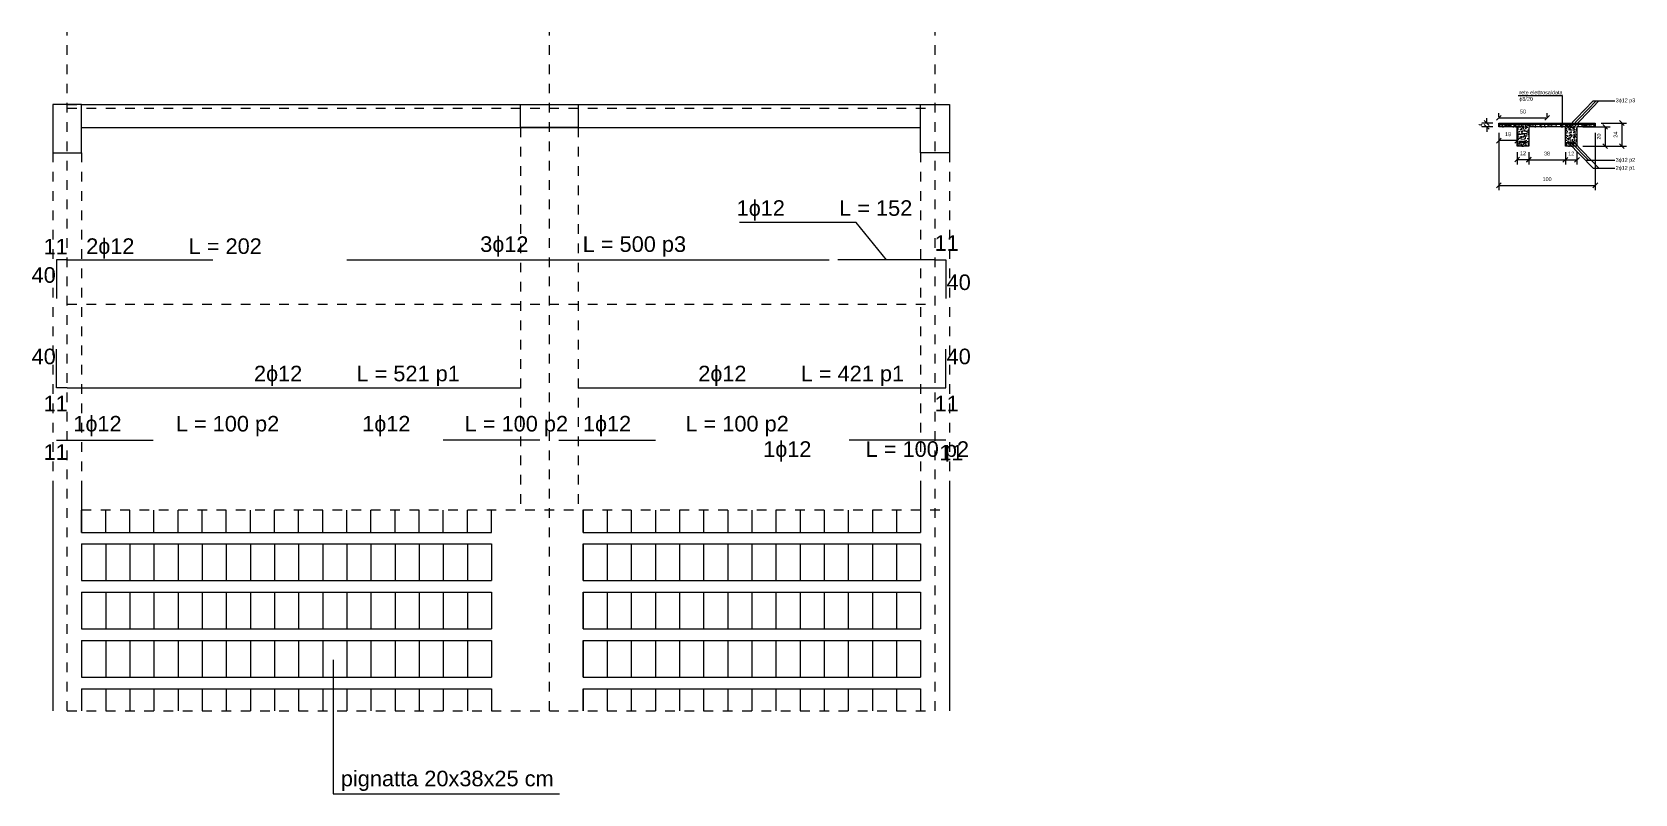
# Model space of a CAD drawing. Header units: millimetres. Extents: x 2008.4 to 2094, y 2341.6 to 2370.3.
# Drawn here: x 2008.39 to 2025.01, y 2341.64 to 2349.54 of the extents above; entities that cross this region are included whole.
import ezdxf

# ---------------------------------------------------------------- set-up
doc = ezdxf.new("R2010")
doc.units = ezdxf.units.MM
doc.header["$LTSCALE"] = 0.025
doc.linetypes.add('ACAD_ISO02W100', pattern=[15, 12, -3])
doc.linetypes.add('ACAD_ISO04W100', pattern=[30, 24, -3, 0, -3])
for name, color, linetype in [('armatura flessione', 1, 'Continuous'), ('cls', 3, 'Continuous'), ('pignatta', 8, 'Continuous'), ('proiezioni', 4, 'Continuous'), ('quote', 2, 'Continuous'), ('retini', 9, 'Continuous'), ('testi', 2, 'Continuous'), ('testi staffe', 2, 'Continuous')]:
    doc.layers.add(name, color=color, linetype=linetype)
doc.layers.get('0').off()
doc.styles.get("Standard").update_dxf_attribs({"font": 'arial.ttf'})
doc.dimstyles.new('Quote particolari', dxfattribs={"dimtxt": 0.04, "dimasz": 0.05, "dimexe": 0.05, "dimexo": 0.0625, "dimgap": 0.045, "dimtad": 1, "dimdec": 0, "dimlfac": 100, "dimzin": 0, "dimdsep": 46, "dimtxsty": 'Standard', "dimblk": 'OBLIQUE', "dimcen": 0, "dimclrd": 256, "dimclrt": 256, "dimadec": 0, "dimazin": 0, "dimtfac": 1, "dimtdec": 0, "dimtofl": 0, "dimtmove": 0, "dimatfit": 3, "dimldrblk": 'OBLIQUE', "dimfxl": 1, "dimtolj": 1, "dimtzin": 0, "dimlwd": 25, "dimarcsym": 0})

msp = doc.modelspace()

# ---------------------------------------------------------------- texts
at = {"layer": 'testi'}
for s, width, gutter_width, insert, char_height, attachment_point in [('rete elettrosaldata\\Pɸ8/20', 0.49516, 0.5, (2023.816, 2348.931), 0.04, 1), ('3ɸ12 p3', 0.2158, 0.5, (2024.815, 2348.849), 0.04, 1), ('3ɸ12 p2', 0.2158, 0.5, (2024.815, 2348.233), 0.04, 1), ('2ɸ12 p1', 0.2158, 0.5, (2024.815, 2348.15), 0.04, 1), ('{\\H1.29167x;1ɸ12^I L = 152}', 1.95116, 0.625, (2015.699, 2347.794), 0.125, 1), ('{\\H1.29167x;2ɸ12^I L = 202}', 1.95116, 0.625, (2008.954, 2347.399), 0.125, 1), ('{\\H1.29167x;3ɸ12^I L = 500 p3}', 2.15942, 0.625, (2013.04, 2347.42), 0.125, 1), ('{\\H1.29167x;11}', 0.22458, 0.625, (2018.002, 2347.431), 0.125, 3), ('{\\H1.29167x;11}', 0.19966, 0.625, (2008.512, 2347.394), 0.125, 1), ('{\\H1.29167x;40}', 0.22694, 0.625, (2008.388, 2347.1), 0.125, 1), ('{\\H1.29167x;40}', 0.26943, 0.625, (2018.127, 2347.025), 0.125, 3), ('{\\H1.29167x;40}', 0.22694, 0.625, (2008.388, 2346.256), 0.125, 1), ('{\\H1.29167x;40}', 0.26943, 0.625, (2018.127, 2346.256), 0.125, 3), ('{\\H1.29167x;2ɸ12^I L = 521 p1}', 2.16227, 0.625, (2010.694, 2346.079), 0.125, 1), ('{\\H1.29167x;2ɸ12^I L = 421 p1}', 2.15942, 0.625, (2015.301, 2346.079), 0.125, 1), ('{\\H1.29167x;11}', 0.19966, 0.625, (2008.512, 2345.768), 0.125, 1), ('{\\H1.29167x;11}', 0.22458, 0.625, (2018.002, 2345.768), 0.125, 3), ('{\\H1.29167x;1ɸ12^I L = 100 p2}', 2.16628, 0.625, (2008.821, 2345.559), 0.125, 1), ('{\\H1.29167x;1ɸ12^I L = 100 p2}', 2.23014, 0.625, (2011.816, 2345.559), 0.125, 1), ('{\\H1.29167x;1ɸ12^I L = 100 p2}', 2.29076, 0.625, (2014.105, 2345.559), 0.125, 1), ('{\\H1.29167x;11}', 0.19966, 0.625, (2008.512, 2345.265), 0.125, 1), ('{\\H1.29167x;1ɸ12^I L = 100 p2}', 2.19662, 0.625, (2015.974, 2345.296), 0.125, 1), ('{\\H1.29167x;11}', 0.19966, 0.625, (2017.801, 2345.259), 0.125, 1), ('{\\H1.29167x;pignatta 20x38x25 cm}', 2.23537, 0.625, (2011.595, 2341.882), 0.125, 1)]:
    msp.add_mtext_dynamic_manual_height_columns(s, width=width, gutter_width=gutter_width, heights=[0], dxfattribs=dict(at, insert=insert, char_height=char_height, attachment_point=attachment_point))

# ---------------------------------------------------------------- blocks, each defined once
blk = doc.blocks.new('_Oblique')
at = {"color": 0, "linetype": 'ByBlock', "lineweight": -2}
blk.add_line((-0.5, -0.5), (0.5, 0.5), dxfattribs=at)
blk = doc.blocks.new('*D61')
at = {"layer": 'Defpoints', "color": 0, "transparency": 16777216}
for p in [(2023.793, 2348.354), (2023.913, 2348.354), (2023.913, 2348.216)]:
    blk.add_point(p, dxfattribs=at)
at = {"layer": 'quote', "color": 0, "lineweight": -2, "transparency": 16777216}
for p, q in [((2023.793, 2348.292), (2023.793, 2348.166)), ((2023.913, 2348.292), (2023.913, 2348.166))]:
    blk.add_line(p, q, dxfattribs=at)
at = {"layer": 'quote', "lineweight": 25, "transparency": 16777216}
blk.add_line((2023.793, 2348.216), (2023.913, 2348.216), dxfattribs=at)
at = {"layer": 'quote', "lineweight": 25, "transparency": 16777216, "xscale": 0.05, "yscale": 0.05, "zscale": 0.05, "rotation": 180}
blk.add_blockref('_Oblique', (2023.793, 2348.216), dxfattribs=at)
at = {"layer": 'quote', "lineweight": 25, "transparency": 16777216, "xscale": 0.05, "yscale": 0.05, "zscale": 0.05}
blk.add_blockref('_Oblique', (2023.913, 2348.216), dxfattribs=at)
at = {"layer": 'quote', "transparency": 16777216, "insert": (2023.853, 2348.281), "char_height": 0.04, "attachment_point": 5}
blk.add_mtext('\\A1;12', dxfattribs=at)
blk = doc.blocks.new('*D62')
at = {"layer": 'Defpoints', "color": 0, "transparency": 16777216}
for p in [(2024.293, 2348.354), (2024.413, 2348.354), (2024.413, 2348.213)]:
    blk.add_point(p, dxfattribs=at)
at = {"layer": 'quote', "color": 0, "lineweight": -2, "transparency": 16777216}
for p, q in [((2024.293, 2348.292), (2024.293, 2348.163)), ((2024.413, 2348.292), (2024.413, 2348.163))]:
    blk.add_line(p, q, dxfattribs=at)
at = {"layer": 'quote', "lineweight": 25, "transparency": 16777216}
blk.add_line((2024.293, 2348.213), (2024.413, 2348.213), dxfattribs=at)
at = {"layer": 'quote', "lineweight": 25, "transparency": 16777216, "xscale": 0.05, "yscale": 0.05, "zscale": 0.05, "rotation": 180}
blk.add_blockref('_Oblique', (2024.293, 2348.213), dxfattribs=at)
at = {"layer": 'quote', "lineweight": 25, "transparency": 16777216, "xscale": 0.05, "yscale": 0.05, "zscale": 0.05}
blk.add_blockref('_Oblique', (2024.413, 2348.213), dxfattribs=at)
at = {"layer": 'quote', "transparency": 16777216, "insert": (2024.353, 2348.278), "char_height": 0.04, "attachment_point": 5}
blk.add_mtext('\\A1;12', dxfattribs=at)
blk = doc.blocks.new('*D63')
at = {"layer": 'Defpoints', "color": 0, "transparency": 16777216}
for p in [(2023.913, 2348.354), (2024.293, 2348.354), (2024.293, 2348.213)]:
    blk.add_point(p, dxfattribs=at)
at = {"layer": 'quote', "color": 0, "lineweight": -2, "transparency": 16777216}
for p, q in [((2023.913, 2348.292), (2023.913, 2348.163)), ((2024.293, 2348.292), (2024.293, 2348.163))]:
    blk.add_line(p, q, dxfattribs=at)
at = {"layer": 'quote', "lineweight": 25, "transparency": 16777216}
blk.add_line((2023.913, 2348.213), (2024.293, 2348.213), dxfattribs=at)
at = {"layer": 'quote', "lineweight": 25, "transparency": 16777216, "xscale": 0.05, "yscale": 0.05, "zscale": 0.05, "rotation": 180}
blk.add_blockref('_Oblique', (2023.913, 2348.213), dxfattribs=at)
at = {"layer": 'quote', "lineweight": 25, "transparency": 16777216, "xscale": 0.05, "yscale": 0.05, "zscale": 0.05}
blk.add_blockref('_Oblique', (2024.293, 2348.213), dxfattribs=at)
at = {"layer": 'quote', "transparency": 16777216, "insert": (2024.103, 2348.278), "char_height": 0.04, "attachment_point": 5}
blk.add_mtext('\\A1;38', dxfattribs=at)
blk = doc.blocks.new('*D64')
at = {"layer": 'Defpoints', "color": 0, "transparency": 16777216}
for p in [(2023.603, 2348.594), (2024.103, 2348.648), (2024.103, 2348.594)]:
    blk.add_point(p, dxfattribs=at)
at = {"layer": 'quote', "color": 0, "lineweight": -2, "transparency": 16777216}
for p, q in [((2023.603, 2348.657), (2023.603, 2348.698)), ((2024.103, 2348.657), (2024.103, 2348.698))]:
    blk.add_line(p, q, dxfattribs=at)
at = {"layer": 'quote', "lineweight": 25, "transparency": 16777216}
blk.add_line((2023.603, 2348.648), (2024.103, 2348.648), dxfattribs=at)
at = {"layer": 'quote', "lineweight": 25, "transparency": 16777216, "xscale": 0.05, "yscale": 0.05, "zscale": 0.05, "rotation": 180}
blk.add_blockref('_Oblique', (2023.603, 2348.648), dxfattribs=at)
at = {"layer": 'quote', "lineweight": 25, "transparency": 16777216, "xscale": 0.05, "yscale": 0.05, "zscale": 0.05}
blk.add_blockref('_Oblique', (2024.103, 2348.648), dxfattribs=at)
at = {"layer": 'quote', "transparency": 16777216, "insert": (2023.853, 2348.713), "char_height": 0.04, "attachment_point": 5}
blk.add_mtext('\\A1;50', dxfattribs=at)
blk = doc.blocks.new('*D65')
at = {"layer": 'Defpoints', "color": 0, "transparency": 16777216}
for p in [(2023.603, 2348.554), (2023.603, 2348.412), (2023.793, 2348.554)]:
    blk.add_point(p, dxfattribs=at)
at = {"layer": 'quote', "color": 0, "lineweight": -2, "transparency": 16777216}
for p, q in [((2023.603, 2348.492), (2023.603, 2348.362)), ((2023.793, 2348.492), (2023.793, 2348.362))]:
    blk.add_line(p, q, dxfattribs=at)
at = {"layer": 'quote', "lineweight": 25, "transparency": 16777216}
blk.add_line((2023.793, 2348.412), (2023.603, 2348.412), dxfattribs=at)
at = {"layer": 'quote', "lineweight": 25, "transparency": 16777216, "xscale": 0.05, "yscale": 0.05, "zscale": 0.05, "rotation": 180}
blk.add_blockref('_Oblique', (2023.603, 2348.412), dxfattribs=at)
at = {"layer": 'quote', "lineweight": 25, "transparency": 16777216, "xscale": 0.05, "yscale": 0.05, "zscale": 0.05}
blk.add_blockref('_Oblique', (2023.793, 2348.412), dxfattribs=at)
at = {"layer": 'quote', "transparency": 16777216, "insert": (2023.698, 2348.478), "char_height": 0.04, "attachment_point": 5}
blk.add_mtext('\\A1;19', dxfattribs=at)
blk = doc.blocks.new('*D66')
at = {"layer": 'Defpoints', "color": 0, "transparency": 16777216}
for p in [(2023.603, 2348.594), (2023.477, 2348.554), (2023.603, 2348.554)]:
    blk.add_point(p, dxfattribs=at)
at = {"layer": 'quote', "color": 0, "lineweight": -2, "transparency": 16777216}
for p, q in [((2023.54, 2348.594), (2023.427, 2348.594)), ((2023.54, 2348.554), (2023.427, 2348.554))]:
    blk.add_line(p, q, dxfattribs=at)
at = {"layer": 'quote', "lineweight": 25, "transparency": 16777216}
for p, q in [((2023.477, 2348.594), (2023.477, 2348.644)), ((2023.477, 2348.554), (2023.477, 2348.504))]:
    blk.add_line(p, q, dxfattribs=at)
at = {"layer": 'quote', "lineweight": 25, "transparency": 16777216, "xscale": 0.05, "yscale": 0.05, "zscale": 0.05}
for p, rotation in [((2023.477, 2348.594), 270), ((2023.477, 2348.554), 90)]:
    blk.add_blockref('_Oblique', p, dxfattribs=dict(at, rotation=rotation))
at = {"layer": 'quote', "transparency": 16777216, "insert": (2023.412, 2348.574), "char_height": 0.04, "attachment_point": 5, "rotation": 90}
blk.add_mtext('\\A1;4', dxfattribs=at)
blk = doc.blocks.new('*D67')
at = {"layer": 'Defpoints', "color": 0, "transparency": 16777216}
for p in [(2024.603, 2348.594), (2024.603, 2348.354), (2024.878, 2348.354)]:
    blk.add_point(p, dxfattribs=at)
at = {"layer": 'quote', "color": 0, "lineweight": -2, "transparency": 16777216}
for p, q in [((2024.665, 2348.594), (2024.928, 2348.594)), ((2024.665, 2348.354), (2024.928, 2348.354))]:
    blk.add_line(p, q, dxfattribs=at)
at = {"layer": 'quote', "lineweight": 25, "transparency": 16777216}
blk.add_line((2024.878, 2348.594), (2024.878, 2348.354), dxfattribs=at)
at = {"layer": 'quote', "lineweight": 25, "transparency": 16777216, "xscale": 0.05, "yscale": 0.05, "zscale": 0.05}
for p, rotation in [((2024.878, 2348.594), 90), ((2024.878, 2348.354), 270)]:
    blk.add_blockref('_Oblique', p, dxfattribs=dict(at, rotation=rotation))
at = {"layer": 'quote', "transparency": 16777216, "insert": (2024.812, 2348.474), "char_height": 0.04, "attachment_point": 5, "rotation": 90}
blk.add_mtext('\\A1;24', dxfattribs=at)
blk = doc.blocks.new('*D68')
at = {"layer": 'Defpoints', "color": 0, "transparency": 16777216}
for p in [(2024.413, 2348.554), (2024.413, 2348.354), (2024.706, 2348.354)]:
    blk.add_point(p, dxfattribs=at)
at = {"layer": 'quote', "color": 0, "lineweight": -2, "transparency": 16777216}
for p, q in [((2024.475, 2348.554), (2024.756, 2348.554)), ((2024.475, 2348.354), (2024.756, 2348.354))]:
    blk.add_line(p, q, dxfattribs=at)
at = {"layer": 'quote', "lineweight": 25, "transparency": 16777216}
blk.add_line((2024.706, 2348.554), (2024.706, 2348.354), dxfattribs=at)
at = {"layer": 'quote', "lineweight": 25, "transparency": 16777216, "xscale": 0.05, "yscale": 0.05, "zscale": 0.05}
for p, rotation in [((2024.706, 2348.554), 90), ((2024.706, 2348.354), 270)]:
    blk.add_blockref('_Oblique', p, dxfattribs=dict(at, rotation=rotation))
at = {"layer": 'quote', "transparency": 16777216, "insert": (2024.64, 2348.454), "char_height": 0.04, "attachment_point": 5, "rotation": 90}
blk.add_mtext('\\A1;20', dxfattribs=at)
blk = doc.blocks.new('*D69')
at = {"layer": 'Defpoints', "color": 0, "transparency": 16777216}
for p in [(2023.603, 2348.554), (2024.603, 2348.554), (2024.603, 2347.948)]:
    blk.add_point(p, dxfattribs=at)
at = {"layer": 'testi', "color": 0, "lineweight": -2, "transparency": 16777216}
for p, q in [((2023.603, 2348.492), (2023.603, 2347.898)), ((2024.603, 2348.492), (2024.603, 2347.898))]:
    blk.add_line(p, q, dxfattribs=at)
at = {"layer": 'testi', "lineweight": 25, "transparency": 16777216}
blk.add_line((2023.603, 2347.948), (2024.603, 2347.948), dxfattribs=at)
at = {"layer": 'testi', "lineweight": 25, "transparency": 16777216, "xscale": 0.05, "yscale": 0.05, "zscale": 0.05, "rotation": 180}
blk.add_blockref('_Oblique', (2023.603, 2347.948), dxfattribs=at)
at = {"layer": 'testi', "lineweight": 25, "transparency": 16777216, "xscale": 0.05, "yscale": 0.05, "zscale": 0.05}
blk.add_blockref('_Oblique', (2024.603, 2347.948), dxfattribs=at)
at = {"layer": 'testi', "transparency": 16777216, "insert": (2024.103, 2348.013), "char_height": 0.04, "attachment_point": 5}
blk.add_mtext('\\A1;100', dxfattribs=at)

# ---------------------------------------------------------------- dimensions: what is measured, and where the dimension line sits
at = {"layer": 'quote'}
for base, p1, p2, picture, middle in [((2024.103, 2348.648), (2023.603, 2348.594), (2024.103, 2348.594), '*D64', (2023.853, 2348.713)), ((2023.603, 2348.412), (2023.793, 2348.554), (2023.603, 2348.554), '*D65', (2023.698, 2348.478)), ((2024.293, 2348.213), (2023.913, 2348.354), (2024.293, 2348.354), '*D63', (2024.103, 2348.278))]:
    dim = msp.add_linear_dim(base=base, p1=p1, p2=p2, dimstyle='Quote particolari', dxfattribs=at)
    dim.commit()
    dim.dimension.update_dxf_attribs({"geometry": picture, "text_midpoint": middle})
for base, p1, p2, picture, middle in [((2023.477, 2348.554), (2023.603, 2348.594), (2023.603, 2348.554), '*D66', (2023.477, 2348.574)), ((2024.706, 2348.354), (2024.413, 2348.554), (2024.413, 2348.354), '*D68', (2024.706, 2348.454)), ((2024.878, 2348.354), (2024.603, 2348.594), (2024.603, 2348.354), '*D67', (2024.878, 2348.474))]:
    dim = msp.add_linear_dim(base=base, p1=p1, p2=p2, angle=90, dimstyle='Quote particolari', dxfattribs=at)
    dim.commit()
    dim.dimension.update_dxf_attribs({"geometry": picture, "text_midpoint": middle, "dimtype": 160})
for base, p1, p2, picture, middle in [((2023.913, 2348.216), (2023.793, 2348.354), (2023.913, 2348.354), '*D61', (2023.853, 2348.216)), ((2024.413, 2348.213), (2024.293, 2348.354), (2024.413, 2348.354), '*D62', (2024.353, 2348.213))]:
    dim = msp.add_linear_dim(base=base, p1=p1, p2=p2, dimstyle='Quote particolari', dxfattribs=at)
    dim.commit()
    dim.dimension.update_dxf_attribs({"geometry": picture, "text_midpoint": middle, "dimtype": 160})
at = {"layer": 'testi'}
dim = msp.add_linear_dim(base=(2024.603, 2347.948), p1=(2023.603, 2348.554), p2=(2024.603, 2348.554), dimstyle='Quote particolari', dxfattribs=at)
dim.commit()
dim.dimension.update_dxf_attribs({"geometry": '*D69', "text_midpoint": (2024.103, 2348.013)})

# ---------------------------------------------------------------- hatches: boundary and pattern name
at = {"layer": 'retini'}
h = msp.add_hatch(dxfattribs=at)
h.set_pattern_fill('AR-CONC', color=256, scale=0.0003)
h.paths.add_polyline_path([(2023.793, 2348.354), (2023.913, 2348.354), (2023.913, 2348.554), (2024.293, 2348.554), (2024.293, 2348.354), (2024.413, 2348.354), (2024.413, 2348.554), (2024.603, 2348.554), (2024.603, 2348.594), (2023.603, 2348.594), (2023.603, 2348.554), (2023.793, 2348.554)])
h.paths.add_polyline_path([(2023.877, 2348.394, -1), (2023.889, 2348.394, -1)], flags=16)
h = msp.add_hatch(color=1, dxfattribs=at)
h.dxf.hatch_style = 1
h.paths.add_polyline_path([(2023.658, 2348.584), (2023.666, 2348.584, 1)])
h.paths.add_polyline_path([(2023.666, 2348.584), (2023.658, 2348.584, 1)])
h.paths.add_polyline_path([(2023.858, 2348.584), (2023.866, 2348.584, 1)])
h.paths.add_polyline_path([(2023.866, 2348.584), (2023.858, 2348.584, 1)])
h.paths.add_polyline_path([(2024.066, 2348.584), (2024.058, 2348.584, 1)])
h.paths.add_polyline_path([(2024.058, 2348.584), (2024.066, 2348.584, 1)])
h.paths.add_polyline_path([(2024.266, 2348.584), (2024.258, 2348.584, 1)])
h.paths.add_polyline_path([(2024.258, 2348.584), (2024.266, 2348.584, 1)])
h.paths.add_polyline_path([(2024.466, 2348.584), (2024.458, 2348.584, 1)])
h.paths.add_polyline_path([(2024.458, 2348.584), (2024.466, 2348.584, 1)])
h = msp.add_hatch(color=1, dxfattribs=at)
h.dxf.hatch_style = 1
h.paths.add_polyline_path([(2023.829, 2348.554, 1), (2023.817, 2348.554, 1)])
h.paths.add_polyline_path([(2023.847, 2348.554, 1), (2023.859, 2348.554, 1)])
h.paths.add_polyline_path([(2023.877, 2348.554, 1), (2023.889, 2348.554, 1)])
h.paths.add_polyline_path([(2023.817, 2348.394, 1), (2023.829, 2348.394, 1)])
h.paths.add_polyline_path([(2023.847, 2348.394, 1), (2023.859, 2348.394, 1)])
h.paths.add_polyline_path([(2023.877, 2348.394, 1), (2023.889, 2348.394, 1)])
h.paths.add_polyline_path([(2024.317, 2348.554, 1), (2024.329, 2348.554, 1)])
h.paths.add_polyline_path([(2024.359, 2348.554, 1), (2024.347, 2348.554, 1)])
h.paths.add_polyline_path([(2024.377, 2348.554, 1), (2024.389, 2348.554, 1)])
h.paths.add_polyline_path([(2024.329, 2348.394, 1), (2024.317, 2348.394, 1)])
h.paths.add_polyline_path([(2024.359, 2348.394, 1), (2024.347, 2348.394, 1)])
h.paths.add_polyline_path([(2024.389, 2348.394, 1), (2024.377, 2348.394, 1)])

# ---------------------------------------------------------------- linework, layer by layer
at = {"layer": 'armatura flessione'}
for p, q in [((2023.603, 2348.584), (2024.603, 2348.584)), ((2011.657, 2347.177), (2016.657, 2347.177))]:
    msp.add_line(p, q, dxfattribs=at)
for points in [[(2008.757, 2347.177), (2008.647, 2347.177), (2008.647, 2346.777)], [(2008.757, 2347.177), (2009.757, 2347.177), (2010.267, 2347.177)], [(2017.757, 2347.177), (2016.747, 2347.177)], [(2017.757, 2347.177), (2017.867, 2347.177), (2017.867, 2346.777)], [(2008.757, 2345.849), (2008.647, 2345.849), (2008.647, 2346.249)], [(2014.057, 2345.849), (2017.757, 2345.849), (2017.867, 2345.849), (2017.867, 2346.249)], [(2008.757, 2345.849), (2013.457, 2345.849)], [(2008.647, 2345.307), (2009.647, 2345.307)], [(2013.657, 2345.307), (2012.657, 2345.307)], [(2013.857, 2345.307), (2014.857, 2345.307)], [(2017.867, 2345.307), (2016.867, 2345.307)]]:
    msp.add_lwpolyline(points, dxfattribs=at)
for centre, radius in [((2023.662, 2348.584), 0.004), ((2023.862, 2348.584), 0.004), ((2024.062, 2348.584), 0.004), ((2024.262, 2348.584), 0.004), ((2024.462, 2348.584), 0.004), ((2023.823, 2348.554), 0.006), ((2023.853, 2348.554), 0.006), ((2023.883, 2348.554), 0.006), ((2024.323, 2348.554), 0.006), ((2024.353, 2348.554), 0.006), ((2024.383, 2348.554), 0.006), ((2023.823, 2348.394), 0.006), ((2023.853, 2348.394), 0.006), ((2023.883, 2348.394), 0.006), ((2024.323, 2348.394), 0.006), ((2024.353, 2348.394), 0.006), ((2024.383, 2348.394), 0.006)]:
    msp.add_circle(centre, radius, dxfattribs=at)
at = {"layer": 'cls'}
for p, q in [((2008.607, 2344.865), (2008.607, 2342.502)), ((2008.907, 2344.865), (2008.907, 2344.352)), ((2017.607, 2344.865), (2017.607, 2344.584)), ((2017.907, 2344.865), (2017.907, 2342.502)), ((2008.907, 2344.352), (2008.907, 2344.581)), ((2013.157, 2344.352), (2013.157, 2344.581)), ((2014.107, 2344.352), (2014.107, 2344.584)), ((2017.607, 2344.584), (2017.607, 2344.352)), ((2008.907, 2344.352), (2013.157, 2344.352)), ((2014.107, 2344.352), (2017.607, 2344.352)), ((2008.907, 2344.232), (2013.157, 2344.232)), ((2008.907, 2344.232), (2008.907, 2343.852)), ((2014.107, 2344.232), (2017.607, 2344.232)), ((2017.607, 2344.232), (2017.607, 2343.852)), ((2008.907, 2343.852), (2013.157, 2343.852)), ((2014.107, 2343.852), (2017.607, 2343.852)), ((2008.907, 2343.732), (2008.907, 2343.352)), ((2008.907, 2343.732), (2013.157, 2343.732)), ((2014.107, 2343.732), (2017.607, 2343.732)), ((2017.607, 2343.732), (2017.607, 2343.352)), ((2008.907, 2343.352), (2013.157, 2343.352)), ((2014.107, 2343.352), (2017.607, 2343.352)), ((2008.907, 2343.232), (2013.157, 2343.232)), ((2008.907, 2343.232), (2008.907, 2342.852)), ((2014.107, 2343.232), (2017.607, 2343.232)), ((2017.607, 2343.232), (2017.607, 2342.852)), ((2008.907, 2342.852), (2013.157, 2342.852)), ((2014.107, 2342.852), (2017.607, 2342.852)), ((2008.907, 2342.732), (2013.157, 2342.732)), ((2008.907, 2342.732), (2008.907, 2342.502)), ((2013.157, 2342.732), (2013.157, 2342.502)), ((2014.107, 2342.732), (2017.607, 2342.732)), ((2014.107, 2342.732), (2014.107, 2342.502)), ((2014.107, 2342.732), (2014.107, 2342.502)), ((2017.607, 2342.732), (2017.607, 2342.502))]:
    msp.add_line(p, q, dxfattribs=at)
for points in [[(2008.907, 2348.787), (2008.607, 2348.787), (2008.607, 2348.287), (2008.907, 2348.287), (2008.907, 2348.787)], [(2008.907, 2348.787), (2017.607, 2348.787)], [(2013.457, 2348.547), (2013.457, 2348.787), (2014.057, 2348.787), (2014.057, 2348.547), (2013.457, 2348.547)], [(2017.607, 2348.787), (2017.907, 2348.787), (2017.907, 2348.287), (2017.607, 2348.287), (2017.607, 2348.787)], [(2008.907, 2348.547), (2017.607, 2348.547)], [(2013.157, 2344.232), (2013.157, 2343.852)], [(2014.107, 2343.852), (2014.107, 2344.232)], [(2014.107, 2343.852), (2014.107, 2344.232)], [(2013.157, 2343.732), (2013.157, 2343.352)], [(2014.107, 2343.352), (2014.107, 2343.732)], [(2013.157, 2343.232), (2013.157, 2342.852)], [(2014.107, 2342.852), (2014.107, 2343.232)], [(2014.107, 2342.852), (2014.107, 2343.232)], [(2014.107, 2342.502), (2014.107, 2342.732)]]:
    msp.add_lwpolyline(points, dxfattribs=at)
at = {"layer": 'cls', "color": 4, "linetype": 'ACAD_ISO02W100', "ltscale": 0.025}
msp.add_lwpolyline([(2008.757, 2348.787), (2017.757, 2348.787)], dxfattribs=at)
at = {"layer": 'cls'}
msp.add_lwpolyline([(2023.603, 2348.594), (2024.603, 2348.594), (2024.603, 2348.554), (2024.413, 2348.554), (2024.413, 2348.354), (2024.293, 2348.354), (2024.293, 2348.554), (2023.913, 2348.554), (2023.913, 2348.354), (2023.793, 2348.354), (2023.793, 2348.554), (2023.603, 2348.554)], close=True, dxfattribs=at)
at = {"layer": 'pignatta'}
for p, q in [((2008.907, 2344.352), (2008.907, 2344.581)), ((2009.157, 2344.352), (2009.157, 2344.581)), ((2009.407, 2344.352), (2009.407, 2344.581)), ((2009.657, 2344.352), (2009.657, 2344.581)), ((2009.907, 2344.352), (2009.907, 2344.581)), ((2010.157, 2344.352), (2010.157, 2344.581)), ((2010.407, 2344.352), (2010.407, 2344.581)), ((2010.657, 2344.352), (2010.657, 2344.581)), ((2010.907, 2344.352), (2010.907, 2344.581)), ((2011.157, 2344.352), (2011.157, 2344.581)), ((2011.407, 2344.352), (2011.407, 2344.581)), ((2011.657, 2344.352), (2011.657, 2344.581)), ((2011.907, 2344.352), (2011.907, 2344.581)), ((2012.157, 2344.352), (2012.157, 2344.581)), ((2012.407, 2344.352), (2012.407, 2344.581)), ((2012.657, 2344.352), (2012.657, 2344.581)), ((2012.907, 2344.352), (2012.907, 2344.581)), ((2014.107, 2344.581), (2014.107, 2344.352)), ((2014.357, 2344.581), (2014.357, 2344.352)), ((2014.607, 2344.581), (2014.607, 2344.352)), ((2014.857, 2344.581), (2014.857, 2344.352)), ((2015.107, 2344.581), (2015.107, 2344.352)), ((2015.357, 2344.581), (2015.357, 2344.352)), ((2015.607, 2344.581), (2015.607, 2344.352)), ((2015.857, 2344.581), (2015.857, 2344.352)), ((2016.107, 2344.581), (2016.107, 2344.352)), ((2016.357, 2344.581), (2016.357, 2344.352)), ((2016.607, 2344.581), (2016.607, 2344.352)), ((2016.857, 2344.581), (2016.857, 2344.352)), ((2017.107, 2344.581), (2017.107, 2344.352)), ((2017.357, 2344.581), (2017.357, 2344.352)), ((2008.907, 2344.232), (2008.907, 2343.852)), ((2009.157, 2344.232), (2009.157, 2343.852)), ((2009.407, 2344.232), (2009.407, 2343.852)), ((2009.657, 2344.232), (2009.657, 2343.852)), ((2009.907, 2344.232), (2009.907, 2343.852)), ((2010.157, 2344.232), (2010.157, 2343.852)), ((2010.407, 2344.232), (2010.407, 2343.852)), ((2010.657, 2344.232), (2010.657, 2343.852)), ((2010.907, 2344.232), (2010.907, 2343.852)), ((2011.157, 2344.232), (2011.157, 2343.852)), ((2011.407, 2344.232), (2011.407, 2343.852)), ((2011.657, 2344.232), (2011.657, 2343.852)), ((2011.907, 2344.232), (2011.907, 2343.852)), ((2012.157, 2344.232), (2012.157, 2343.852)), ((2012.407, 2344.232), (2012.407, 2343.852)), ((2012.657, 2344.232), (2012.657, 2343.852)), ((2012.907, 2344.232), (2012.907, 2343.852)), ((2013.157, 2344.232), (2013.157, 2343.852)), ((2014.107, 2344.232), (2014.107, 2343.852)), ((2014.357, 2344.232), (2014.357, 2343.852)), ((2014.607, 2344.232), (2014.607, 2343.852)), ((2014.857, 2344.232), (2014.857, 2343.852)), ((2015.107, 2344.232), (2015.107, 2343.852)), ((2015.357, 2344.232), (2015.357, 2343.852)), ((2015.607, 2344.232), (2015.607, 2343.852)), ((2015.857, 2344.232), (2015.857, 2343.852)), ((2016.107, 2344.232), (2016.107, 2343.852)), ((2016.357, 2344.232), (2016.357, 2343.852)), ((2016.607, 2344.232), (2016.607, 2343.852)), ((2016.857, 2344.232), (2016.857, 2343.852)), ((2017.107, 2344.232), (2017.107, 2343.852)), ((2017.357, 2344.232), (2017.357, 2343.852)), ((2008.907, 2343.732), (2008.907, 2343.352)), ((2009.157, 2343.732), (2009.157, 2343.352)), ((2009.407, 2343.732), (2009.407, 2343.352)), ((2009.657, 2343.732), (2009.657, 2343.352)), ((2009.907, 2343.732), (2009.907, 2343.352)), ((2010.157, 2343.732), (2010.157, 2343.352)), ((2010.407, 2343.732), (2010.407, 2343.352)), ((2010.657, 2343.732), (2010.657, 2343.352)), ((2010.907, 2343.732), (2010.907, 2343.352)), ((2011.157, 2343.732), (2011.157, 2343.352)), ((2011.407, 2343.732), (2011.407, 2343.352)), ((2011.657, 2343.732), (2011.657, 2343.352)), ((2011.907, 2343.732), (2011.907, 2343.352)), ((2012.157, 2343.732), (2012.157, 2343.352)), ((2012.407, 2343.732), (2012.407, 2343.352)), ((2012.657, 2343.732), (2012.657, 2343.352)), ((2012.907, 2343.732), (2012.907, 2343.352)), ((2014.107, 2343.732), (2014.107, 2343.352)), ((2014.357, 2343.732), (2014.357, 2343.352)), ((2014.607, 2343.732), (2014.607, 2343.352)), ((2014.857, 2343.732), (2014.857, 2343.352)), ((2015.107, 2343.732), (2015.107, 2343.352)), ((2015.357, 2343.732), (2015.357, 2343.352)), ((2015.607, 2343.732), (2015.607, 2343.352)), ((2015.857, 2343.732), (2015.857, 2343.352)), ((2016.107, 2343.732), (2016.107, 2343.352)), ((2016.357, 2343.732), (2016.357, 2343.352)), ((2016.607, 2343.732), (2016.607, 2343.352)), ((2016.857, 2343.732), (2016.857, 2343.352)), ((2017.107, 2343.732), (2017.107, 2343.352)), ((2017.357, 2343.732), (2017.357, 2343.352)), ((2017.607, 2343.732), (2017.607, 2343.352)), ((2008.907, 2343.232), (2008.907, 2342.852)), ((2009.157, 2343.232), (2009.157, 2342.852)), ((2009.407, 2343.232), (2009.407, 2342.852)), ((2009.657, 2343.232), (2009.657, 2342.852)), ((2009.907, 2343.232), (2009.907, 2342.852)), ((2010.157, 2343.232), (2010.157, 2342.852)), ((2010.407, 2343.232), (2010.407, 2342.852)), ((2010.657, 2343.232), (2010.657, 2342.852)), ((2010.907, 2343.232), (2010.907, 2342.852)), ((2011.157, 2343.232), (2011.157, 2342.852)), ((2011.407, 2343.232), (2011.407, 2342.852)), ((2011.657, 2343.232), (2011.657, 2342.852)), ((2011.907, 2343.232), (2011.907, 2342.852)), ((2012.157, 2343.232), (2012.157, 2342.852)), ((2012.407, 2343.232), (2012.407, 2342.852)), ((2012.657, 2343.232), (2012.657, 2342.852)), ((2012.907, 2343.232), (2012.907, 2342.852)), ((2014.107, 2343.232), (2014.107, 2342.852)), ((2014.357, 2343.232), (2014.357, 2342.852)), ((2014.607, 2343.232), (2014.607, 2342.852)), ((2014.857, 2343.232), (2014.857, 2342.852)), ((2015.107, 2343.232), (2015.107, 2342.852)), ((2015.357, 2343.232), (2015.357, 2342.852)), ((2015.607, 2343.232), (2015.607, 2342.852)), ((2015.857, 2343.232), (2015.857, 2342.852)), ((2016.107, 2343.232), (2016.107, 2342.852)), ((2016.357, 2343.232), (2016.357, 2342.852)), ((2016.607, 2343.232), (2016.607, 2342.852)), ((2016.857, 2343.232), (2016.857, 2342.852)), ((2017.107, 2343.232), (2017.107, 2342.852)), ((2017.357, 2343.232), (2017.357, 2342.852)), ((2008.907, 2342.732), (2008.907, 2342.502)), ((2009.157, 2342.732), (2009.157, 2342.502)), ((2009.407, 2342.732), (2009.407, 2342.502)), ((2009.657, 2342.732), (2009.657, 2342.502)), ((2009.907, 2342.732), (2009.907, 2342.502)), ((2010.157, 2342.732), (2010.157, 2342.502)), ((2010.407, 2342.732), (2010.407, 2342.502)), ((2010.657, 2342.732), (2010.657, 2342.502)), ((2010.907, 2342.732), (2010.907, 2342.502)), ((2011.157, 2342.732), (2011.157, 2342.502)), ((2011.407, 2342.732), (2011.407, 2342.502)), ((2011.657, 2342.732), (2011.657, 2342.502)), ((2011.907, 2342.732), (2011.907, 2342.502)), ((2012.157, 2342.732), (2012.157, 2342.502)), ((2012.407, 2342.732), (2012.407, 2342.502)), ((2012.657, 2342.732), (2012.657, 2342.502)), ((2012.907, 2342.732), (2012.907, 2342.502)), ((2014.107, 2342.732), (2014.107, 2342.502)), ((2014.107, 2342.732), (2014.107, 2342.502)), ((2014.357, 2342.732), (2014.357, 2342.502)), ((2014.607, 2342.732), (2014.607, 2342.502)), ((2014.857, 2342.732), (2014.857, 2342.502)), ((2015.107, 2342.732), (2015.107, 2342.502)), ((2015.357, 2342.732), (2015.357, 2342.502)), ((2015.607, 2342.732), (2015.607, 2342.502)), ((2015.857, 2342.732), (2015.857, 2342.502)), ((2016.107, 2342.732), (2016.107, 2342.502)), ((2016.357, 2342.732), (2016.357, 2342.502)), ((2016.607, 2342.732), (2016.607, 2342.502)), ((2016.857, 2342.732), (2016.857, 2342.502)), ((2017.107, 2342.732), (2017.107, 2342.502)), ((2017.357, 2342.732), (2017.357, 2342.502))]:
    msp.add_line(p, q, dxfattribs=at)
at = {"layer": 'proiezioni', "linetype": 'ACAD_ISO02W100', "ltscale": 0.025}
for p, q in [((2013.457, 2348.547), (2013.457, 2344.584)), ((2014.057, 2348.547), (2014.057, 2344.584)), ((2008.607, 2348.287), (2008.607, 2344.865)), ((2008.907, 2348.287), (2008.907, 2344.865)), ((2017.607, 2348.287), (2017.607, 2344.865)), ((2017.907, 2348.287), (2017.907, 2344.865)), ((2014.107, 2344.232), (2014.107, 2343.852)), ((2014.107, 2343.732), (2014.107, 2343.352)), ((2014.107, 2343.232), (2014.107, 2342.992)), ((2014.107, 2343.232), (2014.107, 2342.852)), ((2014.107, 2342.732), (2014.107, 2342.502))]:
    msp.add_line(p, q, dxfattribs=at)
at = {"layer": 'proiezioni', "linetype": 'ACAD_ISO04W100', "ltscale": 0.015}
for p, q in [((2008.757, 2346.717), (2017.757, 2346.717)), ((2008.907, 2344.584), (2017.907, 2344.584)), ((2008.757, 2342.502), (2017.757, 2342.502))]:
    msp.add_line(p, q, dxfattribs=at)
at = {"layer": 'proiezioni', "linetype": 'ACAD_ISO02W100', "ltscale": 0.025}
for points in [[(2008.757, 2342.502), (2008.757, 2349.537)], [(2013.757, 2342.502), (2013.757, 2349.537)], [(2017.757, 2342.502), (2017.757, 2349.537)], [(2008.757, 2348.747), (2017.757, 2348.747)]]:
    msp.add_lwpolyline(points, dxfattribs=at)
at = {"layer": 'testi'}
for p, q in [((2024.323, 2348.554), (2024.581, 2348.824)), ((2024.353, 2348.554), (2024.611, 2348.824)), ((2024.383, 2348.554), (2024.641, 2348.824)), ((2024.581, 2348.824), (2024.807, 2348.824)), ((2024.323, 2348.394), (2024.581, 2348.125)), ((2024.353, 2348.394), (2024.531, 2348.208)), ((2024.383, 2348.394), (2024.641, 2348.125)), ((2024.501, 2348.208), (2024.807, 2348.208)), ((2024.581, 2348.125), (2024.807, 2348.125)), ((2016.94, 2347.565), (2015.73, 2347.565)), ((2017.252, 2347.177), (2016.94, 2347.565)), ((2011.514, 2343.032), (2011.514, 2341.641)), ((2011.514, 2341.641), (2013.863, 2341.641))]:
    msp.add_line(p, q, dxfattribs=at)
at = {"layer": 'testi staffe'}
for p, q in [((2024.262, 2348.875), (2023.803, 2348.875)), ((2024.262, 2348.584), (2024.262, 2348.875))]:
    msp.add_line(p, q, dxfattribs=at)

msp.set_redraw_order([(e.dxf.handle, doc.entitydb.next_handle()) for e in msp.query("TEXT MTEXT ATTDEF DIMENSION ARC_DIMENSION")])  # texts and dimensions are drawn at this point

doc.saveas('drawing.dxf')
